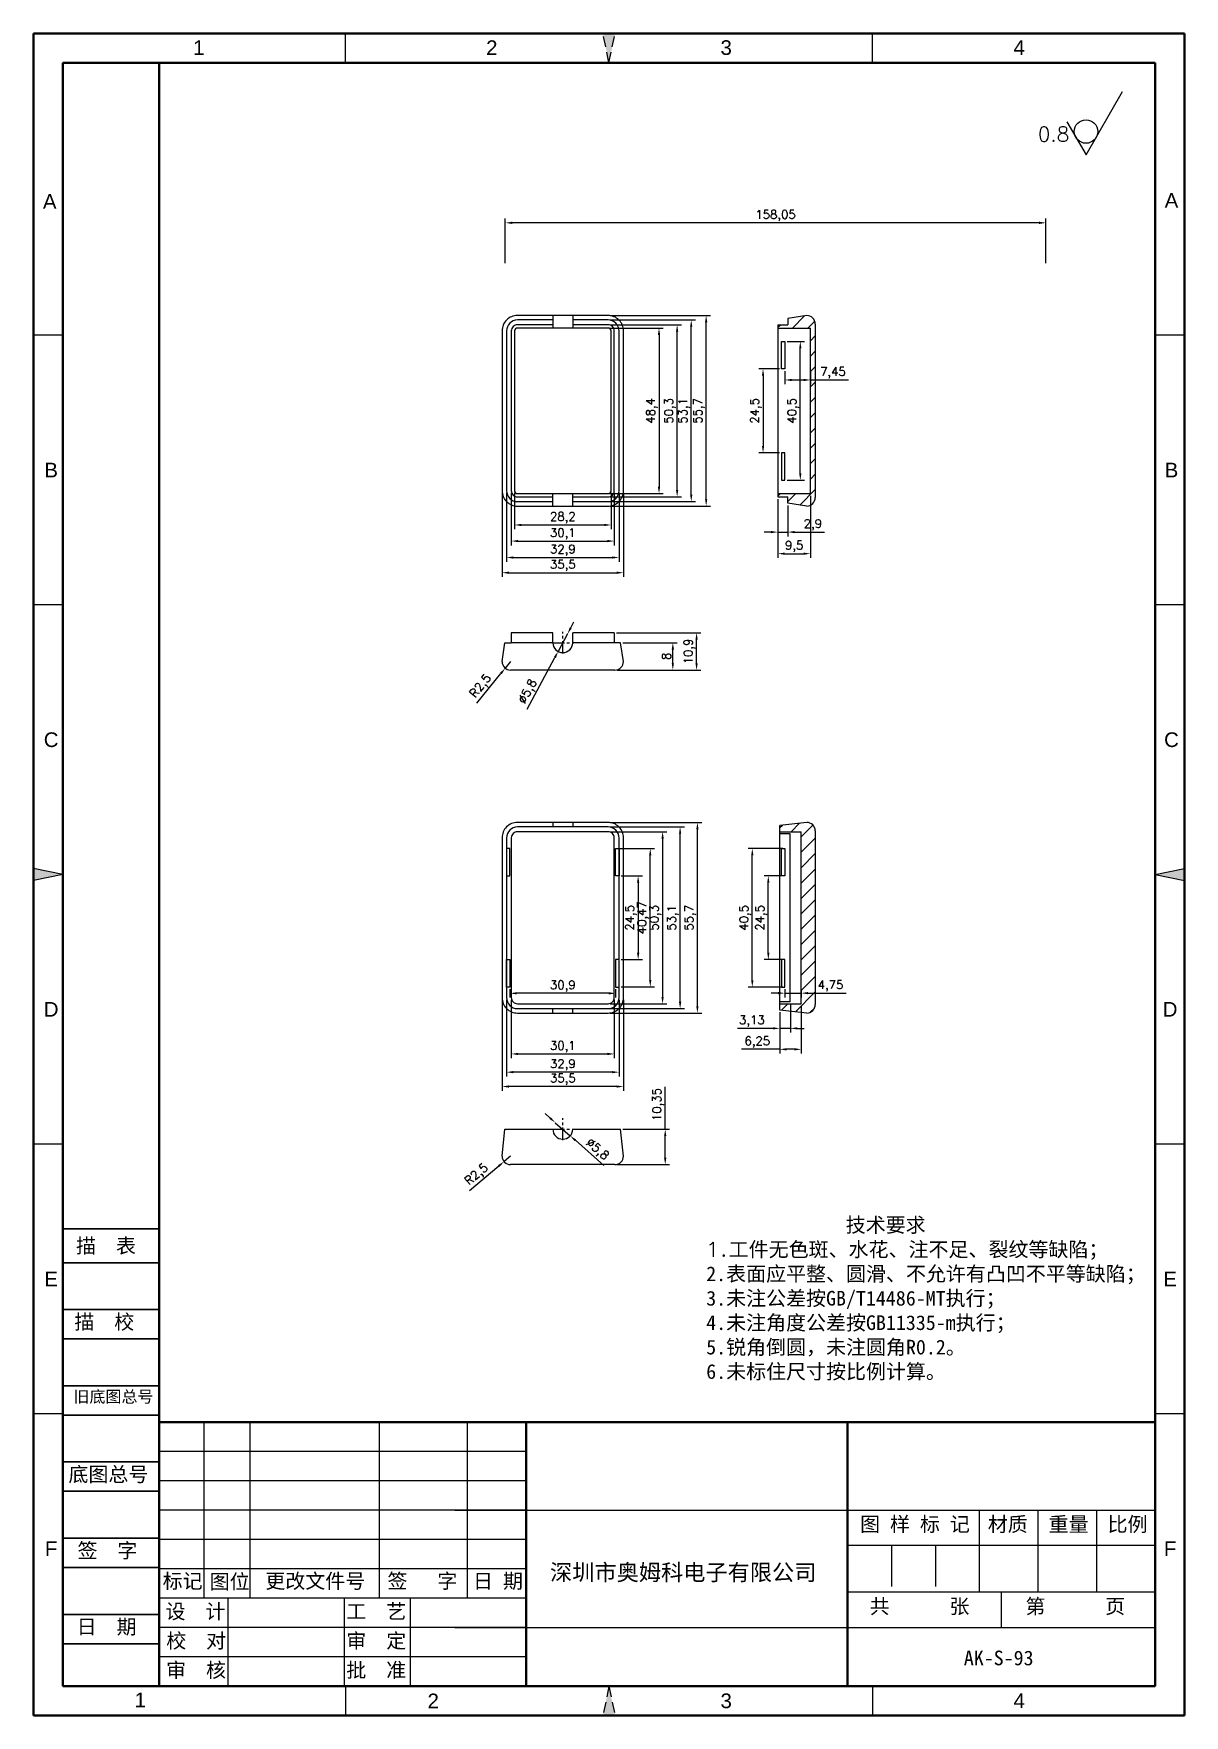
# Model space of a CAD drawing. Header units: millimetres. Extents: x 68506 to 68842, y -471 to 20.
import ezdxf
from ezdxf.enums import TextEntityAlignment as Align

# ---------------------------------------------------------------- set-up
doc = ezdxf.new("R2010")
doc.units = ezdxf.units.MM
for name, pattern in [('ACAD_ISO10W100', [18, 12, -3, 0, -3]), ('CENTER', [50.8, 31.75, -6.35, 6.35, -6.35]), ('HIDDEN2', [4.7625, 3.175, -1.5875])]:
    doc.linetypes.add(name, pattern=pattern)
for name, color, linetype, lineweight in [('dim', 82, 'Continuous', 9), ('图层1', 7, 'ACAD_ISO10W100', 15), ('图层2', 7, 'Continuous', 30), ('图层3', 7, 'Continuous', 15), ('图层4', 7, 'Continuous', 40), ('图层5', 7, 'HIDDEN2', 15), ('细实线', 3, 'Continuous', 18)]:
    doc.layers.add(name, color=color, linetype=linetype, lineweight=lineweight)
doc.layers.add('尺寸线', color=7, linetype='Continuous')
doc.styles.get("Standard").update_dxf_attribs({"font": 'txt', "bigfont": 'gbcbig.shx'})
doc.styles.add('样式 3', font='arial.ttf', dxfattribs={"height": 3.8})
doc.dimstyles.new('ISO-25', dxfattribs={"dimtxt": 2.5, "dimasz": 2.5, "dimexe": 1.25, "dimexo": 0.625, "dimtad": 1, "dimtxsty": 'Standard', "dimcen": 2.5, "dimadec": 0, "dimazin": 0, "dimtfac": 1, "dimtmove": 0, "dimatfit": 3, "dimfxl": 0, "dimarcsym": 0})

msp = doc.modelspace()

# ---------------------------------------------------------------- texts
at = {"layer": '图层1', "color": 0, "style": '样式 3'}
for s, p in [('B', (68510.721, -107.294)), ('B', (68838.296, -107.294)), ('C', (68510.721, -186.102)), ('C', (68838.296, -186.102)), ('D', (68510.721, -264.909)), ('D', (68837.894, -264.909)), ('E', (68510.721, -343.717)), ('E', (68837.894, -343.717)), ('F', (68510.721, -422.524)), ('F', (68837.894, -422.524))]:
    msp.add_text(s, height=4.283, dxfattribs=at).set_placement(p, align=Align.MIDDLE)
at = {"layer": '图层1', "color": 0, "attachment_point": 1}
for s, insert, char_height, width in [('{\\fSimSun|b0|i0|c134|p2;图 样 标 记}', (68747.24, -413.247), 4.28302, 53.13738), ('{\\fSimSun|b0|i0|c134|p2;材质 }', (68784.595, -413.265), 4.28302, 35.72091), ('{\\fSimSun|b0|i0|c134|p2;深圳市奥姆科电子有限公司}', (68656.593, -427.085), 4.75891, 89.92113), ('{\\fSimSun|b0|i0|c134|p2;标记}', (68543.33, -429.856), 4.28302, 11.99246), ('{\\fSimSun|b0|i0|c134|p2;图位}', (68557.084, -430.029), 4.28302, 11.99246), ('{\\fSimSun|b0|i0|c134|p2;更改文件号}', (68573.346, -429.856), 4.28302, 35.72091), ('{\\fSimSun|b0|i0|c134|p2;审  核}', (68544.338, -455.878), 4.28302, 34.73239), ('{\\fSimSun|b0|i0|c134|p2;批  准}', (68597.03, -455.878), 4.28302, 35.72091)]:
    msp.add_mtext(s, dxfattribs=dict(at, insert=insert, char_height=char_height, width=width))
at = {"layer": '图层2', "color": 0, "attachment_point": 1}
for s, insert, char_height, width in [('{\\fSimSun|b0|i0|c134|p2;描\\fSimSun|b0|i0|c0|p2;  \\fSimSun|b0|i0|c134|p2;表}', (68517.99, -331.86), 4.28297, 47.9936), ('{\\fSimSun|b0|i0|c134|p2;描\\fSimSun|b0|i0|c0|p2;  \\fSimSun|b0|i0|c134|p2;校}', (68517.502, -354.131), 4.28297, 47.9936), ('{\\fSimSun|b0|i0|c134|p2;旧底图总号}', (68517.261, -376.403), 3.42642, 47.9936), ('{\\fSimSun|b0|i0|c134|p2;底图总号}', (68515.776, -398.674), 4.28297, 47.9936), ('{\\fSimSun|b0|i0|c134|p2;重量 }', (68802.379, -413.265), 4.28302, 35.72091), ('{\\fSimSun|b0|i0|c134|p2;比例 }', (68819.61, -413.265), 4.28302, 35.72091), ('{\\fSimSun|b0|i0|c134|p2;签\\fSimSun|b0|i0|c0|p2;  \\fSimSun|b0|i0|c134|p2;字}', (68518.429, -420.946), 4.28297, 47.9936), ('{\\fSimSun|b0|i0|c134|p2;签   字}', (68609.061, -429.856), 4.28302, 35.72091), ('{\\fSimSun|b0|i0|c134|p2;日 期}', (68634.08, -429.856), 4.28302, 35.72091), ('{\\fSimSun|b0|i0|c134|p2;共      张}', (68750.062, -437.232), 4.28302, 47.38766), ('{\\fSimSun|b0|i0|c134|p2;第      页}', (68795.604, -437.232), 4.28302, 43.98508), ('{\\fSimSun|b0|i0|c134|p2;设  计}', (68544.172, -438.745), 4.28302, 33.20026), ('{\\fSimSun|b0|i0|c134|p2;工  艺}', (68597.03, -438.745), 4.28302, 35.72091), ('{\\fSimSun|b0|i0|c134|p2;日\\fSimSun|b0|i0|c0|p2;  \\fSimSun|b0|i0|c134|p2;期}', (68518.185, -443.217), 4.28297, 47.9936), ('{\\fSimSun|b0|i0|c134|p2;校  对}', (68544.378, -447.312), 4.28302, 31.05498), ('{\\fSimSun|b0|i0|c134|p2;审  定}', (68597.03, -447.312), 4.28302, 35.72091), ('{\\fSimSun|b0|i0|c134|p2;AK-S-93}', (68777.579, -452.346), 4.28302, 43.98508)]:
    msp.add_mtext(s, dxfattribs=dict(at, insert=insert, char_height=char_height, width=width))
at = {"layer": '图层3', "color": 0, "insert": (68702.256, -325.789), "char_height": 4.28302, "width": 202.86245, "attachment_point": 1}
msp.add_mtext('{\\fSimSun|b0|i0|c134|p54;              技术要求\\P}1{\\fSimSun|b0|i0|c134|p54;.工件无色斑、水花、注不足、裂纹等缺陷；\\P2.表面应平整、圆滑、不允许有凸凹不平等缺陷；\\P3.未注公差按GB/T14486-MT执行；\\P4.未注角度公差按GB11335-m执行；\\P5.锐角倒圆，未注圆角R0.2。}\\P{\\fSimSun|b0|i0|c134|p2;6.未标住尺寸按比例计算。}', dxfattribs=at)
at = {"layer": '图层5', "color": 0, "style": '样式 3'}
for s, p in [('1', (68553.908, 16.179)), ('2', (68639.569, 16.179)), ('3', (68708.097, 16.179)), ('4', (68793.758, 16.179)), ('A', (68510.305, -28.799)), ('A', (68838.296, -28.486)), ('1', (68536.776, -466.758)), ('2', (68622.437, -467.014)), ('3', (68708.097, -467.014)), ('4', (68793.758, -467.014))]:
    msp.add_text(s, height=4.283, dxfattribs=at).set_placement(p, align=Align.MIDDLE)
at = {"layer": '细实线', "color": 0, "insert": (68799.221, -6.988), "char_height": 4.283, "width": 15.99044, "attachment_point": 1}
msp.add_mtext('0.8', dxfattribs=at)

# ---------------------------------------------------------------- blocks, each defined once
blk = doc.blocks.new('*D5637')
at = {"layer": 'Defpoints', "color": 0}
for p in [(68677.22, -299.96), (68690.27, -299.96), (68675.57, -310.31)]:
    blk.add_point(p, dxfattribs=at)
at = {"layer": 'dim', "color": 0, "lineweight": -2}
for p, q in [((68690.27, -299.96), (68690.27, -287.54)), ((68677.84, -299.96), (68691.52, -299.96)), ((68690.27, -308.31), (68690.27, -301.96)), ((68676.19, -310.31), (68691.52, -310.31))]:
    blk.add_line(p, q, dxfattribs=at)
at = {"layer": 'dim', "color": 0}
for points in [[(68689.94, -301.96), (68690.6, -301.96), (68690.27, -299.96)], [(68689.94, -308.31), (68690.6, -308.31), (68690.27, -310.31)]]:
    blk.add_solid(points, dxfattribs=at)
at = {"layer": 'dim', "color": 0, "insert": (68688.19, -292.75), "char_height": 2.5, "attachment_point": 5, "rotation": 90}
blk.add_mtext('10,35', dxfattribs=at)
blk = doc.blocks.new('*D5638')
at = {"layer": 'Defpoints', "color": 0}
for p in [(68643.15, -309.41), (68645.07, -307.81)]:
    blk.add_point(p, dxfattribs=at)
at = {"layer": 'dim', "color": 0, "lineweight": -2}
for p, q in [((68645.07, -307.81), (68643.15, -309.41)), ((68633.05, -317.86), (68641.62, -310.69))]:
    blk.add_line(p, q, dxfattribs=at)
at = {"layer": 'dim', "color": 0}
blk.add_solid([(68641.4, -310.44), (68641.83, -310.95), (68643.15, -309.41)], dxfattribs=at)
at = {"layer": 'dim', "color": 0, "insert": (68635.23, -313.32), "char_height": 2.5, "attachment_point": 5, "rotation": 39.8965}
blk.add_mtext('R2,5', dxfattribs=at)
blk = doc.blocks.new('*D5639')
at = {"layer": 'Defpoints', "color": 0}
for p in [(68658.14, -298.04), (68662.49, -301.87)]:
    blk.add_point(p, dxfattribs=at)
at = {"layer": 'dim', "color": 0, "lineweight": -2}
for p, q in [((68656.64, -296.72), (68655.14, -295.39)), ((68658.14, -298.04), (68662.49, -301.87)), ((68672.37, -310.58), (68663.99, -303.2))]:
    blk.add_line(p, q, dxfattribs=at)
at = {"layer": 'dim', "color": 0}
for points in [[(68656.86, -296.47), (68656.42, -296.97), (68658.14, -298.04)], [(68664.22, -302.95), (68663.77, -303.45), (68662.49, -301.87)]]:
    blk.add_solid(points, dxfattribs=at)
at = {"layer": 'dim', "color": 0, "insert": (68670.31, -305.99), "char_height": 2.5, "attachment_point": 5, "rotation": 318.6044}
blk.add_mtext('∅5,8', dxfattribs=at)
blk = doc.blocks.new('*D5640')
at = {"layer": 'Defpoints', "color": 0}
for p in [(68723.78, -265.14), (68730.03, -263.29), (68723.78, -276.6)]:
    blk.add_point(p, dxfattribs=at)
at = {"layer": 'dim', "color": 0, "lineweight": -2}
for p, q in [((68730.03, -263.92), (68730.03, -277.85)), ((68723.78, -265.77), (68723.78, -277.85)), ((68723.78, -276.6), (68712.61, -276.6)), ((68728.03, -276.6), (68725.78, -276.6))]:
    blk.add_line(p, q, dxfattribs=at)
at = {"layer": 'dim', "color": 0}
for points in [[(68725.78, -276.27), (68725.78, -276.94), (68723.78, -276.6)], [(68728.03, -276.27), (68728.03, -276.94), (68730.03, -276.6)]]:
    blk.add_solid(points, dxfattribs=at)
at = {"layer": 'dim', "color": 0, "insert": (68717.2, -274.52), "char_height": 2.5, "attachment_point": 5}
blk.add_mtext('6,25', dxfattribs=at)
blk = doc.blocks.new('*D5641')
at = {"layer": 'Defpoints', "color": 0}
for p in [(68723.78, -265.14), (68726.91, -262.69), (68723.78, -270.48)]:
    blk.add_point(p, dxfattribs=at)
at = {"layer": 'dim', "color": 0, "lineweight": -2}
for p, q in [((68726.91, -263.32), (68726.91, -271.73)), ((68723.78, -265.77), (68723.78, -271.73)), ((68721.78, -270.48), (68711.45, -270.48)), ((68726.91, -270.48), (68723.78, -270.48)), ((68728.91, -270.48), (68730.91, -270.48))]:
    blk.add_line(p, q, dxfattribs=at)
at = {"layer": 'dim', "color": 0}
for points in [[(68721.78, -270.14), (68721.78, -270.81), (68723.78, -270.48)], [(68728.91, -270.14), (68728.91, -270.81), (68726.91, -270.48)]]:
    blk.add_solid(points, dxfattribs=at)
at = {"layer": 'dim', "color": 0, "insert": (68715.61, -268.39), "char_height": 2.5, "attachment_point": 5}
blk.add_mtext('3,13', dxfattribs=at)
blk = doc.blocks.new('*D5642')
at = {"layer": 'Defpoints', "color": 0}
for p in [(68725.28, -258.39), (68730.03, -258.39), (68730.03, -260.18)]:
    blk.add_point(p, dxfattribs=at)
at = {"layer": 'dim', "color": 0, "lineweight": -2}
for p, q in [((68723.28, -260.18), (68721.28, -260.18)), ((68725.28, -259.02), (68725.28, -261.43)), ((68725.28, -260.18), (68730.03, -260.18)), ((68730.03, -259.02), (68730.03, -261.43)), ((68732.03, -260.18), (68743.2, -260.18))]:
    blk.add_line(p, q, dxfattribs=at)
at = {"layer": 'dim', "color": 0}
for points in [[(68723.28, -259.85), (68723.28, -260.51), (68725.28, -260.18)], [(68732.03, -259.85), (68732.03, -260.51), (68730.03, -260.18)]]:
    blk.add_solid(points, dxfattribs=at)
at = {"layer": 'dim', "color": 0, "insert": (68738.61, -258.1), "char_height": 2.5, "attachment_point": 5}
blk.add_mtext('4,75', dxfattribs=at)
blk = doc.blocks.new('*D5643')
at = {"layer": 'Defpoints', "color": 0}
for p in [(68720.42, -225.89), (68725.28, -225.89), (68725.28, -250.39)]:
    blk.add_point(p, dxfattribs=at)
at = {"layer": 'dim', "color": 0, "lineweight": -2}
for p, q in [((68724.66, -225.89), (68719.17, -225.89)), ((68720.42, -248.39), (68720.42, -227.89)), ((68724.66, -250.39), (68719.17, -250.39))]:
    blk.add_line(p, q, dxfattribs=at)
at = {"layer": 'dim', "color": 0}
for points in [[(68720.08, -227.89), (68720.75, -227.89), (68720.42, -225.89)], [(68720.08, -248.39), (68720.75, -248.39), (68720.42, -250.39)]]:
    blk.add_solid(points, dxfattribs=at)
at = {"layer": 'dim', "color": 0, "insert": (68718.33, -238.14), "char_height": 2.5, "attachment_point": 5, "rotation": 90}
blk.add_mtext('24,5', dxfattribs=at)
blk = doc.blocks.new('*D5644')
at = {"layer": 'Defpoints', "color": 0}
for p in [(68715.73, -217.89), (68725.28, -217.89), (68725.28, -258.39)]:
    blk.add_point(p, dxfattribs=at)
at = {"layer": 'dim', "color": 0, "lineweight": -2}
for p, q in [((68724.66, -217.89), (68714.48, -217.89)), ((68715.73, -256.39), (68715.73, -219.89)), ((68724.66, -258.39), (68714.48, -258.39))]:
    blk.add_line(p, q, dxfattribs=at)
at = {"layer": 'dim', "color": 0}
for points in [[(68715.4, -219.89), (68716.07, -219.89), (68715.73, -217.89)], [(68715.4, -256.39), (68716.07, -256.39), (68715.73, -258.39)]]:
    blk.add_solid(points, dxfattribs=at)
at = {"layer": 'dim', "color": 0, "insert": (68713.65, -238.14), "char_height": 2.5, "attachment_point": 5, "rotation": 90}
blk.add_mtext('40,5', dxfattribs=at)
blk = doc.blocks.new('*D5645')
at = {"layer": 'Defpoints', "color": 0}
for p in [(68673.57, -210.29), (68699.68, -210.29), (68673.57, -265.99)]:
    blk.add_point(p, dxfattribs=at)
at = {"layer": 'dim', "color": 0, "lineweight": -2}
for p, q in [((68674.19, -210.29), (68700.93, -210.29)), ((68699.68, -263.99), (68699.68, -212.29)), ((68674.19, -265.99), (68700.93, -265.99))]:
    blk.add_line(p, q, dxfattribs=at)
at = {"layer": 'dim', "color": 0}
for points in [[(68699.35, -212.29), (68700.02, -212.29), (68699.68, -210.29)], [(68699.35, -263.99), (68700.02, -263.99), (68699.68, -265.99)]]:
    blk.add_solid(points, dxfattribs=at)
at = {"layer": 'dim', "color": 0, "insert": (68697.6, -238.14), "char_height": 2.5, "attachment_point": 5, "rotation": 90}
blk.add_mtext('55,7', dxfattribs=at)
blk = doc.blocks.new('*D5646')
at = {"layer": 'Defpoints', "color": 0}
for p in [(68673.57, -211.59), (68694.62, -211.59), (68673.57, -264.69)]:
    blk.add_point(p, dxfattribs=at)
at = {"layer": 'dim', "color": 0, "lineweight": -2}
for p, q in [((68674.19, -211.59), (68695.87, -211.59)), ((68694.62, -262.69), (68694.62, -213.59)), ((68674.19, -264.69), (68695.87, -264.69))]:
    blk.add_line(p, q, dxfattribs=at)
at = {"layer": 'dim', "color": 0}
for points in [[(68694.29, -213.59), (68694.96, -213.59), (68694.62, -211.59)], [(68694.29, -262.69), (68694.96, -262.69), (68694.62, -264.69)]]:
    blk.add_solid(points, dxfattribs=at)
at = {"layer": 'dim', "color": 0, "insert": (68692.54, -238.14), "char_height": 2.5, "attachment_point": 5, "rotation": 90}
blk.add_mtext('53,1', dxfattribs=at)
blk = doc.blocks.new('*D5647')
at = {"layer": 'Defpoints', "color": 0}
for p in [(68673.57, -212.99), (68673.57, -263.29), (68689.5, -263.29)]:
    blk.add_point(p, dxfattribs=at)
at = {"layer": 'dim', "color": 0, "lineweight": -2}
for p, q in [((68674.19, -212.99), (68690.75, -212.99)), ((68689.5, -214.99), (68689.5, -261.29)), ((68674.19, -263.29), (68690.75, -263.29))]:
    blk.add_line(p, q, dxfattribs=at)
at = {"layer": 'dim', "color": 0}
for points in [[(68689.17, -214.99), (68689.84, -214.99), (68689.5, -212.99)], [(68689.17, -261.29), (68689.84, -261.29), (68689.5, -263.29)]]:
    blk.add_solid(points, dxfattribs=at)
at = {"layer": 'dim', "color": 0, "insert": (68687.42, -238.14), "char_height": 2.5, "attachment_point": 5, "rotation": 90}
blk.add_mtext('50,3', dxfattribs=at)
blk = doc.blocks.new('*D5648')
at = {"layer": 'Defpoints', "color": 0}
for p in [(68676.27, -217.89), (68685.9, -217.89), (68676.77, -258.36)]:
    blk.add_point(p, dxfattribs=at)
at = {"layer": 'dim', "color": 0, "lineweight": -2}
for p, q in [((68676.89, -217.89), (68687.15, -217.89)), ((68685.9, -256.36), (68685.9, -219.89)), ((68677.39, -258.36), (68687.15, -258.36))]:
    blk.add_line(p, q, dxfattribs=at)
at = {"layer": 'dim', "color": 0}
for points in [[(68685.57, -219.89), (68686.23, -219.89), (68685.9, -217.89)], [(68685.57, -256.36), (68686.23, -256.36), (68685.9, -258.36)]]:
    blk.add_solid(points, dxfattribs=at)
at = {"layer": 'dim', "color": 0, "insert": (68683.82, -238.13), "char_height": 2.5, "attachment_point": 5, "rotation": 90}
blk.add_mtext('40,47', dxfattribs=at)
blk = doc.blocks.new('*D5649')
at = {"layer": 'Defpoints', "color": 0}
for p in [(68676.77, -225.89), (68676.77, -250.39), (68682.36, -250.39)]:
    blk.add_point(p, dxfattribs=at)
at = {"layer": 'dim', "color": 0, "lineweight": -2}
for p, q in [((68677.39, -225.89), (68683.61, -225.89)), ((68682.36, -227.89), (68682.36, -248.39)), ((68677.39, -250.39), (68683.61, -250.39))]:
    blk.add_line(p, q, dxfattribs=at)
at = {"layer": 'dim', "color": 0}
for points in [[(68682.02, -227.89), (68682.69, -227.89), (68682.36, -225.89)], [(68682.02, -248.39), (68682.69, -248.39), (68682.36, -250.39)]]:
    blk.add_solid(points, dxfattribs=at)
at = {"layer": 'dim', "color": 0, "insert": (68680.27, -238.14), "char_height": 2.5, "attachment_point": 5, "rotation": 90}
blk.add_mtext('24,5', dxfattribs=at)
blk = doc.blocks.new('*D5650')
at = {"layer": 'Defpoints', "color": 0}
for p in [(68642.57, -261.49), (68678.07, -261.49), (68642.57, -287.48)]:
    blk.add_point(p, dxfattribs=at)
at = {"layer": 'dim', "color": 0, "lineweight": -2}
for p, q in [((68642.57, -262.12), (68642.57, -288.73)), ((68678.07, -262.12), (68678.07, -288.73)), ((68676.07, -287.48), (68644.57, -287.48))]:
    blk.add_line(p, q, dxfattribs=at)
at = {"layer": 'dim', "color": 0}
for points in [[(68644.57, -287.15), (68644.57, -287.81), (68642.57, -287.48)], [(68676.07, -287.15), (68676.07, -287.81), (68678.07, -287.48)]]:
    blk.add_solid(points, dxfattribs=at)
at = {"layer": 'dim', "color": 0, "insert": (68660.32, -285.4), "char_height": 2.5, "attachment_point": 5}
blk.add_mtext('35,5', dxfattribs=at)
blk = doc.blocks.new('*D5651')
at = {"layer": 'Defpoints', "color": 0}
for p in [(68643.87, -261.49), (68676.77, -261.49), (68643.87, -283.28)]:
    blk.add_point(p, dxfattribs=at)
at = {"layer": 'dim', "color": 0, "lineweight": -2}
for p, q in [((68643.87, -262.12), (68643.87, -284.53)), ((68676.77, -262.12), (68676.77, -284.53)), ((68674.77, -283.28), (68645.87, -283.28))]:
    blk.add_line(p, q, dxfattribs=at)
at = {"layer": 'dim', "color": 0}
for points in [[(68645.87, -282.94), (68645.87, -283.61), (68643.87, -283.28)], [(68674.77, -282.94), (68674.77, -283.61), (68676.77, -283.28)]]:
    blk.add_solid(points, dxfattribs=at)
at = {"layer": 'dim', "color": 0, "insert": (68660.32, -281.19), "char_height": 2.5, "attachment_point": 5}
blk.add_mtext('32,9', dxfattribs=at)
blk = doc.blocks.new('*D5652')
at = {"layer": 'Defpoints', "color": 0}
for p in [(68645.27, -261.49), (68675.37, -261.49), (68675.37, -277.95)]:
    blk.add_point(p, dxfattribs=at)
at = {"layer": 'dim', "color": 0, "lineweight": -2}
for p, q in [((68645.27, -262.12), (68645.27, -279.2)), ((68675.37, -262.12), (68675.37, -279.2)), ((68647.27, -277.95), (68673.37, -277.95))]:
    blk.add_line(p, q, dxfattribs=at)
at = {"layer": 'dim', "color": 0}
for points in [[(68647.27, -277.62), (68647.27, -278.29), (68645.27, -277.95)], [(68673.37, -277.62), (68673.37, -278.29), (68675.37, -277.95)]]:
    blk.add_solid(points, dxfattribs=at)
at = {"layer": 'dim', "color": 0, "insert": (68660.32, -275.87), "char_height": 2.5, "attachment_point": 5}
blk.add_mtext('30,1', dxfattribs=at)
blk = doc.blocks.new('*D5653')
at = {"layer": 'Defpoints', "color": 0}
for p in [(68644.87, -258.39), (68644.87, -260.23), (68675.77, -258.39)]:
    blk.add_point(p, dxfattribs=at)
at = {"layer": 'dim', "color": 0, "lineweight": -2}
for p, q in [((68644.87, -259.02), (68644.87, -261.48)), ((68673.77, -260.23), (68646.87, -260.23)), ((68675.77, -259.02), (68675.77, -261.48))]:
    blk.add_line(p, q, dxfattribs=at)
at = {"layer": 'dim', "color": 0}
for points in [[(68646.87, -259.9), (68646.87, -260.57), (68644.87, -260.23)], [(68673.77, -259.9), (68673.77, -260.57), (68675.77, -260.23)]]:
    blk.add_solid(points, dxfattribs=at)
at = {"layer": 'dim', "color": 0, "insert": (68660.32, -258.15), "char_height": 2.5, "attachment_point": 5}
blk.add_mtext('30,9', dxfattribs=at)
blk = doc.blocks.new('*D5654')
at = {"layer": 'Defpoints', "color": 0}
for p in [(68677.22, -157.76), (68692.5, -157.76), (68675.57, -165.76)]:
    blk.add_point(p, dxfattribs=at)
at = {"layer": 'dim', "color": 0, "lineweight": -2}
for p, q in [((68677.84, -157.76), (68693.75, -157.76)), ((68692.5, -163.76), (68692.5, -159.76)), ((68676.19, -165.76), (68693.75, -165.76))]:
    blk.add_line(p, q, dxfattribs=at)
at = {"layer": 'dim', "color": 0}
for points in [[(68692.17, -159.76), (68692.83, -159.76), (68692.5, -157.76)], [(68692.17, -163.76), (68692.83, -163.76), (68692.5, -165.76)]]:
    blk.add_solid(points, dxfattribs=at)
at = {"layer": 'dim', "color": 0, "insert": (68690.62, -161.76), "char_height": 2.5, "attachment_point": 5, "rotation": 90}
blk.add_mtext('8', dxfattribs=at)
blk = doc.blocks.new('*D5655')
at = {"layer": 'Defpoints', "color": 0}
for p in [(68675.37, -154.86), (68699.44, -154.86), (68675.57, -165.76)]:
    blk.add_point(p, dxfattribs=at)
at = {"layer": 'dim', "color": 0, "lineweight": -2}
for p, q in [((68675.99, -154.86), (68700.69, -154.86)), ((68699.44, -163.76), (68699.44, -156.86)), ((68676.19, -165.76), (68700.69, -165.76))]:
    blk.add_line(p, q, dxfattribs=at)
at = {"layer": 'dim', "color": 0}
for points in [[(68699.11, -156.86), (68699.78, -156.86), (68699.44, -154.86)], [(68699.11, -163.76), (68699.78, -163.76), (68699.44, -165.76)]]:
    blk.add_solid(points, dxfattribs=at)
at = {"layer": 'dim', "color": 0, "insert": (68697.36, -160.31), "char_height": 2.5, "attachment_point": 5, "rotation": 90}
blk.add_mtext('10,9', dxfattribs=at)
blk = doc.blocks.new('*D5656')
at = {"layer": 'Defpoints', "color": 0}
for p in [(68661.69, -155.21), (68658.95, -160.32)]:
    blk.add_point(p, dxfattribs=at)
at = {"layer": 'dim', "color": 0, "lineweight": -2}
for p, q in [((68662.63, -153.44), (68663.58, -151.68)), ((68661.69, -155.21), (68658.95, -160.32)), ((68649.93, -177.15), (68658, -162.08))]:
    blk.add_line(p, q, dxfattribs=at)
at = {"layer": 'dim', "color": 0}
for points in [[(68662.34, -153.29), (68662.93, -153.6), (68661.69, -155.21)], [(68657.71, -161.92), (68658.3, -162.24), (68658.95, -160.32)]]:
    blk.add_solid(points, dxfattribs=at)
at = {"layer": 'dim', "color": 0, "insert": (68650.26, -172.12), "char_height": 2.5, "attachment_point": 5, "rotation": 61.809}
blk.add_mtext('∅5,8', dxfattribs=at)
blk = doc.blocks.new('*D5657')
at = {"layer": 'Defpoints', "color": 0}
for p in [(68643.49, -165.2), (68645.07, -163.26)]:
    blk.add_point(p, dxfattribs=at)
at = {"layer": 'dim', "color": 0, "lineweight": -2}
for p, q in [((68635.18, -175.42), (68642.23, -166.75)), ((68645.07, -163.26), (68643.49, -165.2))]:
    blk.add_line(p, q, dxfattribs=at)
at = {"layer": 'dim', "color": 0}
blk.add_solid([(68641.97, -166.54), (68642.49, -166.96), (68643.49, -165.2)], dxfattribs=at)
at = {"layer": 'dim', "color": 0, "insert": (68636.46, -170.55), "char_height": 2.5, "attachment_point": 5, "rotation": 50.8639}
blk.add_mtext('R2,5', dxfattribs=at)
blk = doc.blocks.new('*D5658')
at = {"layer": 'Defpoints', "color": 0}
for p in [(68673.57, -62.13), (68702.24, -62.13), (68673.57, -117.83)]:
    blk.add_point(p, dxfattribs=at)
at = {"layer": 'dim', "color": 0, "lineweight": -2}
for p, q in [((68674.19, -62.13), (68703.49, -62.13)), ((68702.24, -115.83), (68702.24, -64.13)), ((68674.19, -117.83), (68703.49, -117.83))]:
    blk.add_line(p, q, dxfattribs=at)
at = {"layer": 'dim', "color": 0}
for points in [[(68701.91, -64.13), (68702.58, -64.13), (68702.24, -62.13)], [(68701.91, -115.83), (68702.58, -115.83), (68702.24, -117.83)]]:
    blk.add_solid(points, dxfattribs=at)
at = {"layer": 'dim', "color": 0, "insert": (68700.16, -89.98), "char_height": 2.5, "attachment_point": 5, "rotation": 90}
blk.add_mtext('55,7', dxfattribs=at)
blk = doc.blocks.new('*D5659')
at = {"layer": 'Defpoints', "color": 0}
for p in [(68673.57, -63.43), (68697.88, -63.43), (68673.57, -116.53)]:
    blk.add_point(p, dxfattribs=at)
at = {"layer": 'dim', "color": 0, "lineweight": -2}
for p, q in [((68674.19, -63.43), (68699.13, -63.43)), ((68697.88, -114.53), (68697.88, -65.43)), ((68674.19, -116.53), (68699.13, -116.53))]:
    blk.add_line(p, q, dxfattribs=at)
at = {"layer": 'dim', "color": 0}
for points in [[(68697.55, -65.43), (68698.21, -65.43), (68697.88, -63.43)], [(68697.55, -114.53), (68698.21, -114.53), (68697.88, -116.53)]]:
    blk.add_solid(points, dxfattribs=at)
at = {"layer": 'dim', "color": 0, "insert": (68695.8, -89.98), "char_height": 2.5, "attachment_point": 5, "rotation": 90}
blk.add_mtext('53,1', dxfattribs=at)
blk = doc.blocks.new('*D5660')
at = {"layer": 'Defpoints', "color": 0}
for p in [(68673.57, -64.83), (68693.76, -64.83), (68673.57, -115.13)]:
    blk.add_point(p, dxfattribs=at)
at = {"layer": 'dim', "color": 0, "lineweight": -2}
for p, q in [((68674.19, -64.83), (68695.01, -64.83)), ((68693.76, -113.13), (68693.76, -66.83)), ((68674.19, -115.13), (68695.01, -115.13))]:
    blk.add_line(p, q, dxfattribs=at)
at = {"layer": 'dim', "color": 0}
for points in [[(68693.42, -66.83), (68694.09, -66.83), (68693.76, -64.83)], [(68693.42, -113.13), (68694.09, -113.13), (68693.76, -115.13)]]:
    blk.add_solid(points, dxfattribs=at)
at = {"layer": 'dim', "color": 0, "insert": (68691.67, -89.98), "char_height": 2.5, "attachment_point": 5, "rotation": 90}
blk.add_mtext('50,3', dxfattribs=at)
blk = doc.blocks.new('*D5661')
at = {"layer": 'Defpoints', "color": 0}
for p in [(68673.57, -65.78), (68673.57, -114.18), (68688.46, -114.18)]:
    blk.add_point(p, dxfattribs=at)
at = {"layer": 'dim', "color": 0, "lineweight": -2}
for p, q in [((68674.19, -65.78), (68689.71, -65.78)), ((68688.46, -67.78), (68688.46, -112.18)), ((68674.19, -114.18), (68689.71, -114.18))]:
    blk.add_line(p, q, dxfattribs=at)
at = {"layer": 'dim', "color": 0}
for points in [[(68688.12, -67.78), (68688.79, -67.78), (68688.46, -65.78)], [(68688.12, -112.18), (68688.79, -112.18), (68688.46, -114.18)]]:
    blk.add_solid(points, dxfattribs=at)
at = {"layer": 'dim', "color": 0, "insert": (68686.37, -89.98), "char_height": 2.5, "attachment_point": 5, "rotation": 90}
blk.add_mtext('48,4', dxfattribs=at)
blk = doc.blocks.new('*D5662')
at = {"layer": 'Defpoints', "color": 0}
for p in [(68642.57, -113.33), (68678.07, -113.33), (68678.07, -137.3)]:
    blk.add_point(p, dxfattribs=at)
at = {"layer": 'dim', "color": 0, "lineweight": -2}
for p, q in [((68642.57, -113.96), (68642.57, -138.55)), ((68678.07, -113.96), (68678.07, -138.55)), ((68644.57, -137.3), (68676.07, -137.3))]:
    blk.add_line(p, q, dxfattribs=at)
at = {"layer": 'dim', "color": 0}
for points in [[(68644.57, -136.97), (68644.57, -137.64), (68642.57, -137.3)], [(68676.07, -136.97), (68676.07, -137.64), (68678.07, -137.3)]]:
    blk.add_solid(points, dxfattribs=at)
at = {"layer": 'dim', "color": 0, "insert": (68660.32, -135.22), "char_height": 2.5, "attachment_point": 5}
blk.add_mtext('35,5', dxfattribs=at)
blk = doc.blocks.new('*D5663')
at = {"layer": 'Defpoints', "color": 0}
for p in [(68643.87, -113.33), (68676.77, -113.33), (68676.77, -132.86)]:
    blk.add_point(p, dxfattribs=at)
at = {"layer": 'dim', "color": 0, "lineweight": -2}
for p, q in [((68643.87, -113.96), (68643.87, -134.11)), ((68676.77, -113.96), (68676.77, -134.11)), ((68645.87, -132.86), (68674.77, -132.86))]:
    blk.add_line(p, q, dxfattribs=at)
at = {"layer": 'dim', "color": 0}
for points in [[(68645.87, -132.53), (68645.87, -133.19), (68643.87, -132.86)], [(68674.77, -132.53), (68674.77, -133.19), (68676.77, -132.86)]]:
    blk.add_solid(points, dxfattribs=at)
at = {"layer": 'dim', "color": 0, "insert": (68660.32, -130.78), "char_height": 2.5, "attachment_point": 5}
blk.add_mtext('32,9', dxfattribs=at)
blk = doc.blocks.new('*D5664')
at = {"layer": 'Defpoints', "color": 0}
for p in [(68645.27, -113.33), (68675.37, -113.33), (68675.37, -128.05)]:
    blk.add_point(p, dxfattribs=at)
at = {"layer": 'dim', "color": 0, "lineweight": -2}
for p, q in [((68645.27, -113.96), (68645.27, -129.3)), ((68675.37, -113.96), (68675.37, -129.3)), ((68647.27, -128.05), (68673.37, -128.05))]:
    blk.add_line(p, q, dxfattribs=at)
at = {"layer": 'dim', "color": 0}
for points in [[(68647.27, -127.72), (68647.27, -128.39), (68645.27, -128.05)], [(68673.37, -127.72), (68673.37, -128.39), (68675.37, -128.05)]]:
    blk.add_solid(points, dxfattribs=at)
at = {"layer": 'dim', "color": 0, "insert": (68660.32, -125.97), "char_height": 2.5, "attachment_point": 5}
blk.add_mtext('30,1', dxfattribs=at)
blk = doc.blocks.new('*D5665')
at = {"layer": 'Defpoints', "color": 0}
for p in [(68646.22, -113.33), (68674.42, -113.33), (68674.42, -123.35)]:
    blk.add_point(p, dxfattribs=at)
at = {"layer": 'dim', "color": 0, "lineweight": -2}
for p, q in [((68646.22, -113.96), (68646.22, -124.6)), ((68674.42, -113.96), (68674.42, -124.6)), ((68648.22, -123.35), (68672.42, -123.35))]:
    blk.add_line(p, q, dxfattribs=at)
at = {"layer": 'dim', "color": 0}
for points in [[(68648.22, -123.01), (68648.22, -123.68), (68646.22, -123.35)], [(68672.42, -123.01), (68672.42, -123.68), (68674.42, -123.35)]]:
    blk.add_solid(points, dxfattribs=at)
at = {"layer": 'dim', "color": 0, "insert": (68660.32, -121.26), "char_height": 2.5, "attachment_point": 5}
blk.add_mtext('28,2', dxfattribs=at)
blk = doc.blocks.new('*D5666')
at = {"layer": 'Defpoints', "color": 0}
for p in [(68723.23, -115.13), (68732.73, -114.18), (68732.73, -131.74)]:
    blk.add_point(p, dxfattribs=at)
at = {"layer": 'dim', "color": 0, "lineweight": -2}
for p, q in [((68723.23, -115.76), (68723.23, -132.99)), ((68732.73, -114.81), (68732.73, -132.99)), ((68725.23, -131.74), (68730.73, -131.74))]:
    blk.add_line(p, q, dxfattribs=at)
at = {"layer": 'dim', "color": 0}
for points in [[(68725.23, -131.41), (68725.23, -132.07), (68723.23, -131.74)], [(68730.73, -131.41), (68730.73, -132.07), (68732.73, -131.74)]]:
    blk.add_solid(points, dxfattribs=at)
at = {"layer": 'dim', "color": 0, "insert": (68727.98, -129.66), "char_height": 2.5, "attachment_point": 5}
blk.add_mtext('9,5', dxfattribs=at)
blk = doc.blocks.new('*D5667')
at = {"layer": 'Defpoints', "color": 0}
for p in [(68723.23, -115.13), (68726.13, -116.98), (68726.13, -125.43)]:
    blk.add_point(p, dxfattribs=at)
at = {"layer": 'dim', "color": 0, "lineweight": -2}
for p, q in [((68723.23, -115.76), (68723.23, -126.68)), ((68726.13, -117.61), (68726.13, -126.68)), ((68721.23, -125.43), (68719.23, -125.43)), ((68723.23, -125.43), (68726.13, -125.43)), ((68728.13, -125.43), (68736.8, -125.43))]:
    blk.add_line(p, q, dxfattribs=at)
at = {"layer": 'dim', "color": 0}
for points in [[(68721.23, -125.09), (68721.23, -125.76), (68723.23, -125.43)], [(68728.13, -125.09), (68728.13, -125.76), (68726.13, -125.43)]]:
    blk.add_solid(points, dxfattribs=at)
at = {"layer": 'dim', "color": 0, "insert": (68733.46, -123.34), "char_height": 2.5, "attachment_point": 5}
blk.add_mtext('2,9', dxfattribs=at)
blk = doc.blocks.new('*D5668')
at = {"layer": 'Defpoints', "color": 0}
for p in [(68725.28, -69.73), (68729.77, -69.73), (68725.28, -110.23)]:
    blk.add_point(p, dxfattribs=at)
at = {"layer": 'dim', "color": 0, "lineweight": -2}
for p, q in [((68725.91, -69.73), (68731.02, -69.73)), ((68729.77, -108.23), (68729.77, -71.73)), ((68725.91, -110.23), (68731.02, -110.23))]:
    blk.add_line(p, q, dxfattribs=at)
at = {"layer": 'dim', "color": 0}
for points in [[(68729.44, -71.73), (68730.11, -71.73), (68729.77, -69.73)], [(68729.44, -108.23), (68730.11, -108.23), (68729.77, -110.23)]]:
    blk.add_solid(points, dxfattribs=at)
at = {"layer": 'dim', "color": 0, "insert": (68727.69, -89.98), "char_height": 2.5, "attachment_point": 5, "rotation": 90}
blk.add_mtext('40,5', dxfattribs=at)
blk = doc.blocks.new('*D5669')
at = {"layer": 'Defpoints', "color": 0}
for p in [(68724.28, -77.73), (68718.87, -102.23), (68724.28, -102.23)]:
    blk.add_point(p, dxfattribs=at)
at = {"layer": 'dim', "color": 0, "lineweight": -2}
for p, q in [((68723.66, -77.73), (68717.62, -77.73)), ((68718.87, -79.73), (68718.87, -100.23)), ((68723.66, -102.23), (68717.62, -102.23))]:
    blk.add_line(p, q, dxfattribs=at)
at = {"layer": 'dim', "color": 0}
for points in [[(68718.54, -79.73), (68719.21, -79.73), (68718.87, -77.73)], [(68718.54, -100.23), (68719.21, -100.23), (68718.87, -102.23)]]:
    blk.add_solid(points, dxfattribs=at)
at = {"layer": 'dim', "color": 0, "insert": (68716.79, -89.98), "char_height": 2.5, "attachment_point": 5, "rotation": 90}
blk.add_mtext('24,5', dxfattribs=at)
blk = doc.blocks.new('*D5670')
at = {"layer": 'Defpoints', "color": 0}
for p in [(68725.28, -77.73), (68732.73, -77.73), (68732.73, -80.97)]:
    blk.add_point(p, dxfattribs=at)
at = {"layer": 'dim', "color": 0, "lineweight": -2}
for p, q in [((68725.28, -78.36), (68725.28, -82.22)), ((68732.73, -78.36), (68732.73, -82.22)), ((68727.28, -80.97), (68730.73, -80.97)), ((68732.73, -80.97), (68743.9, -80.97))]:
    blk.add_line(p, q, dxfattribs=at)
at = {"layer": 'dim', "color": 0}
for points in [[(68727.28, -80.63), (68727.28, -81.3), (68725.28, -80.97)], [(68730.73, -80.63), (68730.73, -81.3), (68732.73, -80.97)]]:
    blk.add_solid(points, dxfattribs=at)
at = {"layer": 'dim', "color": 0, "insert": (68739.31, -78.88), "char_height": 2.5, "attachment_point": 5}
blk.add_mtext('7,45', dxfattribs=at)
blk = doc.blocks.new('*D5671')
at = {"layer": 'Defpoints', "color": 0}
for p in [(68643.52, -35.04), (68643.52, -47.5), (68801.58, -47.5)]:
    blk.add_point(p, dxfattribs=at)
at = {"layer": 'dim', "color": 0, "lineweight": -2}
for p, q in [((68643.52, -46.87), (68643.52, -33.79)), ((68801.58, -46.87), (68801.58, -33.79)), ((68799.58, -35.04), (68645.52, -35.04))]:
    blk.add_line(p, q, dxfattribs=at)
at = {"layer": 'dim', "color": 0}
for points in [[(68645.52, -34.71), (68645.52, -35.38), (68643.52, -35.04)], [(68799.58, -34.71), (68799.58, -35.38), (68801.58, -35.04)]]:
    blk.add_solid(points, dxfattribs=at)
at = {"layer": 'dim', "color": 0, "insert": (68722.55, -32.96), "char_height": 2.5, "attachment_point": 5}
blk.add_mtext('158,05', dxfattribs=at)

# ---------------------------------------------------------------- dimensions: what is measured, and where the dimension line sits
at = {"layer": 'dim'}
for base, p1, p2, picture, middle in [((68643.5234, -35.0422), (68801.5776, -47.4953), (68643.5234, -47.4953), '*D5671', (68722.5505, -32.9589)), ((68732.73, -80.965), (68725.28, -77.73), (68732.73, -77.73), '*D5670', (68739.313, -78.882)), ((68678.069, -137.302), (68642.569, -113.33), (68678.069, -113.33), '*D5662', (68660.319, -135.219)), ((68676.769, -132.858), (68643.869, -113.33), (68676.769, -113.33), '*D5663', (68660.319, -130.775)), ((68675.369, -128.055), (68645.269, -113.33), (68675.369, -113.33), '*D5664', (68660.319, -125.972)), ((68674.419, -123.345), (68646.219, -113.33), (68674.419, -113.33), '*D5665', (68660.319, -121.262)), ((68726.13, -125.427), (68723.23, -115.13), (68726.13, -116.98), '*D5667', (68733.463, -123.344)), ((68732.73, -131.74), (68723.23, -115.13), (68732.73, -114.18), '*D5666', (68727.98, -129.657)), ((68644.869, -260.235), (68675.769, -258.39), (68644.869, -258.39), '*D5653', (68660.319, -258.151)), ((68730.03, -260.181), (68725.28, -258.39), (68730.03, -258.39), '*D5642', (68738.613, -258.098)), ((68642.569, -287.479), (68678.069, -261.49), (68642.569, -261.49), '*D5650', (68660.319, -285.396)), ((68643.869, -283.275), (68676.769, -261.49), (68643.869, -261.49), '*D5651', (68660.319, -281.192)), ((68675.369, -277.952), (68645.269, -261.49), (68675.369, -261.49), '*D5652', (68660.319, -275.869)), ((68723.780063849, -270.475520465), (68726.905063849, -262.690083686), (68723.780063849, -265.140083686), '*D5641', (68715.613397182, -268.392187132)), ((68723.78, -276.604), (68730.03, -263.29), (68723.78, -265.14), '*D5640', (68717.197, -274.52))]:
    dim = msp.add_linear_dim(base=base, p1=p1, p2=p2, dimstyle='ISO-25', override={"dimasz": 2}, dxfattribs=at)
    dim.commit()
    dim.dimension.update_dxf_attribs({"geometry": picture, "text_midpoint": middle})
for base, p1, p2, picture, middle in [((68702.242, -62.13), (68673.569, -117.83), (68673.569, -62.13), '*D5658', (68700.158, -89.98)), ((68697.881, -63.43), (68673.569, -116.53), (68673.569, -63.43), '*D5659', (68695.797, -89.98)), ((68693.758, -64.83), (68673.569, -115.13), (68673.569, -64.83), '*D5660', (68691.675, -89.98)), ((68688.456, -114.18), (68673.569, -65.78), (68673.569, -114.18), '*D5661', (68686.372, -89.98)), ((68729.773, -69.73), (68725.28, -110.23), (68725.28, -69.73), '*D5668', (68727.689, -89.98)), ((68718.873, -102.23), (68724.28, -77.73), (68724.28, -102.23), '*D5669', (68716.79, -89.98)), ((68699.444, -154.863), (68675.569, -165.763), (68675.369, -154.863), '*D5655', (68697.361, -160.313)), ((68692.5, -157.763), (68675.569, -165.763), (68677.219, -157.763), '*D5654', (68690.625, -161.763)), ((68699.682, -210.29), (68673.569, -265.99), (68673.569, -210.29), '*D5645', (68697.598, -238.14)), ((68694.622, -211.59), (68673.569, -264.69), (68673.569, -211.59), '*D5646', (68692.539, -238.14)), ((68689.503, -263.29), (68673.569, -212.99), (68673.569, -263.29), '*D5647', (68687.419, -238.14)), ((68685.8986, -217.8901), (68676.7691, -258.3648), (68676.2691, -217.8901), '*D5648', (68683.8153, -238.1274)), ((68715.734, -217.89), (68725.28, -258.39), (68725.28, -217.89), '*D5644', (68713.65, -238.14)), ((68682.358, -250.39), (68676.769, -225.89), (68676.769, -250.39), '*D5649', (68680.275, -238.14)), ((68720.418, -225.89), (68725.28, -250.39), (68725.28, -225.89), '*D5643', (68718.335, -238.14)), ((68690.27, -299.957), (68675.569, -310.307), (68677.219, -299.957), '*D5637', (68688.186, -292.749))]:
    dim = msp.add_linear_dim(base=base, p1=p1, p2=p2, angle=90, dimstyle='ISO-25', override={"dimasz": 2}, dxfattribs=at)
    dim.commit()
    dim.dimension.update_dxf_attribs({"geometry": picture, "text_midpoint": middle})
dim = msp.add_diameter_dim_2p(p1=(68661.689, -155.207), p2=(68658.949, -160.319), dimstyle='ISO-25', override={"dimasz": 2}, dxfattribs=at)
dim.commit()
dim.dimension.update_dxf_attribs({"geometry": '*D5656', "text_midpoint": (68652.096, -173.106), "dimtype": 163})
for center, mpoint, picture, middle in [((68645.069, -163.263), (68643.491, -165.202), '*D5657', (68636.458, -170.545)), ((68645.069, -307.807), (68643.151, -309.411), '*D5638', (68635.23, -313.318))]:
    dim = msp.add_radius_dim(center=center, mpoint=mpoint, dimstyle='ISO-25', override={"dimasz": 2}, dxfattribs=at)
    dim.commit()
    dim.dimension.update_dxf_attribs({"geometry": picture, "text_midpoint": middle})
dim = msp.add_diameter_dim_2p(p1=(68658.144, -298.039), p2=(68662.495, -301.875), dimstyle='ISO-25', override={"dimasz": 2}, dxfattribs=at)
dim.commit()
dim.dimension.update_dxf_attribs({"geometry": '*D5639', "text_midpoint": (68670.311, -305.988)})

# ---------------------------------------------------------------- hatches: boundary and pattern name
h = msp.add_hatch()
h.set_pattern_fill('ANSI31', color=8, style=0)
h.paths.add_polyline_path([(68732.73, -65.78), (68732.73, -114.18), (68723.23, -114.18), (68723.23, -115.13), (68726.13, -115.13), (68726.13, -116.98), (68731.63, -117.83, 0.4142136), (68734.13, -115.33), (68734.13, -64.63, 0.4142136), (68731.63, -62.13), (68726.13, -62.98), (68726.13, -64.83), (68723.23, -64.83), (68723.23, -65.78)])
h = msp.add_hatch()
h.set_pattern_fill('ANSI31', color=8, style=0)
h.set_pattern_definition([(45, (32.1165, -38.3687), (-2.24506403, 2.24506403), [])])
h.paths.add_polyline_path([(68734.13, -212.79, 0.4142136), (68731.63, -210.29), (68723.78, -211.14), (68723.78, -212.99), (68730.03, -212.99), (68730.03, -263.29), (68723.78, -263.29), (68723.78, -265.14), (68731.63, -265.99, 0.4142136), (68734.13, -263.49)])
at = {"layer": '图层1'}
for points in [[(68514.162, -225.505), (68505.596, -223.742), (68505.596, -227.268)], [(68833.504, -225.505), (68842.07, -223.742), (68842.07, -227.268)]]:
    msp.add_hatch(color=0, dxfattribs=at).paths.add_polyline_path(points)
at = {"layer": '图层5'}
for points in [[(68673.833, 11.688), (68672.07, 20.254), (68675.596, 20.254)], [(68673.833, -462.699), (68672.07, -471.265), (68675.596, -471.265)]]:
    msp.add_hatch(color=0, dxfattribs=at).paths.add_polyline_path(points)

# ---------------------------------------------------------------- linework, layer by layer
for p, q in [((68657.419, -62.13), (68657.419, -65.78)), ((68663.219, -62.13), (68663.219, -65.78)), ((68731.63, -62.13), (68726.13, -62.98)), ((68726.13, -62.98), (68726.13, -64.83)), ((68731.63, -62.13), (68731.63, -62.13)), ((68723.23, -64.83), (68726.13, -64.83)), ((68723.23, -64.83), (68723.23, -115.13)), ((68723.23, -65.78), (68732.73, -65.78)), ((68732.73, -114.18), (68732.73, -65.78)), ((68734.13, -64.63), (68734.13, -115.33)), ((68657.419, -117.83), (68657.419, -114.18)), ((68663.219, -117.83), (68663.219, -114.18)), ((68723.23, -114.18), (68732.73, -114.18)), ((68723.23, -115.13), (68726.13, -115.13)), ((68726.13, -116.98), (68726.13, -115.13)), ((68731.63, -117.83), (68726.13, -116.98)), ((68731.63, -117.83), (68731.63, -117.83)), ((68645.269, -154.863), (68645.269, -157.763)), ((68657.419, -154.863), (68645.269, -154.863)), ((68657.419, -157.763), (68657.419, -154.863)), ((68675.369, -154.863), (68663.219, -154.863)), ((68663.219, -157.763), (68663.219, -154.863)), ((68675.369, -154.863), (68675.369, -157.763)), ((68642.569, -163.263), (68643.419, -157.763)), ((68643.419, -157.763), (68645.269, -157.763)), ((68657.419, -157.763), (68645.269, -157.763)), ((68675.369, -157.763), (68663.219, -157.763)), ((68677.219, -157.763), (68675.369, -157.763)), ((68678.069, -163.263), (68677.219, -157.763)), ((68642.569, -163.263), (68642.569, -163.263)), ((68675.569, -165.763), (68645.069, -165.763)), ((68678.069, -163.263), (68678.069, -163.263)), ((68657.419, -210.29), (68657.419, -211.59)), ((68663.219, -210.29), (68663.219, -211.59)), ((68731.63, -210.29), (68723.78, -211.14)), ((68723.78, -265.14), (68723.78, -211.14)), ((68731.63, -210.29), (68731.63, -210.29)), ((68723.78, -212.99), (68730.03, -212.99)), ((68726.83, -213.59), (68723.78, -213.59)), ((68726.83, -262.69), (68726.83, -213.59)), ((68730.03, -263.29), (68730.03, -212.99)), ((68734.13, -212.79), (68734.13, -263.49)), ((68657.419, -265.99), (68657.419, -264.69)), ((68663.219, -265.99), (68663.219, -264.69)), ((68726.83, -262.69), (68723.78, -262.69)), ((68723.78, -263.29), (68730.03, -263.29)), ((68731.63, -265.99), (68723.78, -265.14)), ((68731.63, -265.99), (68731.63, -265.99)), ((68642.569, -307.807), (68643.419, -299.957)), ((68643.419, -299.957), (68657.419, -299.957)), ((68663.219, -299.957), (68677.219, -299.957)), ((68678.069, -307.807), (68677.219, -299.957)), ((68642.569, -307.807), (68642.569, -307.807)), ((68678.069, -307.807), (68678.069, -307.807)), ((68675.569, -310.307), (68645.069, -310.307))]:
    msp.add_line(p, q)
at = {"color": 1, "linetype": 'CENTER', "ltscale": 0.116}
for p, q in [((68660.319, -160.953), (68660.319, -154.573)), ((68657.129, -157.763), (68663.509, -157.763)), ((68660.319, -303.147), (68660.319, -296.767)), ((68657.129, -299.957), (68663.509, -299.957))]:
    msp.add_line(p, q, dxfattribs=at)
for points in [[(68647.069, -117.83), (68673.569, -117.83, 0.4142136), (68678.069, -113.33), (68678.069, -66.63, 0.4142136), (68673.569, -62.13), (68647.069, -62.13, 0.4142136), (68642.569, -66.63), (68642.569, -113.33, 0.4142136)], [(68647.069, -114.18), (68673.569, -114.18, 0.4142136), (68674.419, -113.33), (68674.419, -66.63, 0.4142136), (68673.569, -65.78), (68647.069, -65.78, 0.4142136), (68646.219, -66.63), (68646.219, -113.33, 0.4142136)], [(68647.069, -265.99), (68673.569, -265.99, 0.4142136), (68678.069, -261.49), (68678.069, -214.79, 0.4142136), (68673.569, -210.29), (68647.069, -210.29, 0.4142136), (68642.569, -214.79), (68642.569, -261.49, 0.4142136)], [(68647.069, -264.69), (68673.569, -264.69, 0.4142136), (68676.769, -261.49), (68676.769, -214.79, 0.4142136), (68673.569, -211.59), (68647.069, -211.59, 0.4142136), (68643.869, -214.79), (68643.869, -261.49, 0.4142136)], [(68647.069, -263.29), (68673.569, -263.29, 0.4142136), (68675.369, -261.49), (68675.369, -214.79, 0.4142136), (68673.569, -212.99), (68647.069, -212.99, 0.4142136), (68645.269, -214.79), (68645.269, -261.49, 0.4142136)]]:
    msp.add_lwpolyline(points, format="xyb", close=True)
for points in [[(68657.419, -63.43), (68647.069, -63.43, 0.4142136), (68643.869, -66.63), (68643.869, -113.33, 0.4142136), (68647.069, -116.53), (68657.419, -116.53)], [(68663.219, -116.53), (68673.569, -116.53, 0.4142136), (68676.769, -113.33), (68676.769, -66.63, 0.4142136), (68673.569, -63.43), (68663.219, -63.43)], [(68657.419, -64.83), (68647.069, -64.83, 0.4142136), (68645.269, -66.63), (68645.269, -113.33, 0.4142136), (68647.069, -115.13), (68657.419, -115.13)], [(68663.219, -115.13), (68673.569, -115.13, 0.4142136), (68675.369, -113.33), (68675.369, -66.63, 0.4142136), (68673.569, -64.83), (68663.219, -64.83)]]:
    msp.add_lwpolyline(points, format="xyb")
for points in [[(68725.28, -69.73), (68725.28, -77.73), (68724.28, -77.73), (68724.28, -69.73)], [(68725.28, -110.23), (68725.28, -102.23), (68724.28, -102.23), (68724.28, -110.23)], [(68643.869, -217.89), (68643.869, -225.89), (68644.869, -225.89), (68644.869, -217.89)], [(68676.769, -217.89), (68676.769, -225.89), (68675.769, -225.89), (68675.769, -217.89)], [(68725.28, -217.89), (68725.28, -225.89), (68724.28, -225.89), (68724.28, -217.89)], [(68643.869, -258.39), (68643.869, -250.39), (68644.869, -250.39), (68644.869, -258.39)], [(68676.769, -258.39), (68676.769, -250.39), (68675.769, -250.39), (68675.769, -258.39)], [(68725.28, -258.39), (68725.28, -250.39), (68724.28, -250.39), (68724.28, -258.39)]]:
    msp.add_lwpolyline(points, close=True)
for centre, radius, start, end in [((68731.63, -64.63), 2.5, 0, 90), ((68731.63, -115.33), 2.5, 270, 0), ((68660.319, -157.763), 2.9, 180, 0), ((68645.069, -163.263), 2.5, 180, 270), ((68675.569, -163.263), 2.5, 270, 0), ((68731.63, -212.79), 2.5, 0, 90), ((68731.63, -263.49), 2.5, 270, 0), ((68660.319, -299.957), 2.9, 180, 360), ((68645.069, -307.807), 2.5, 180, 270), ((68675.569, -307.807), 2.5, 270, 0)]:
    msp.add_arc(centre, radius, start, end)
at = {"layer": '图层1', "color": 0}
for p, q in [((68596.739, 11.688), (68596.739, 20.254)), ((68750.927, 11.688), (68750.927, 20.254)), ((68514.162, -67.89), (68505.596, -67.89)), ((68842.07, -67.89), (68833.504, -67.89)), ((68514.162, -146.698), (68505.596, -146.698)), ((68842.07, -146.698), (68833.504, -146.698)), ((68514.162, -225.505), (68505.596, -223.742)), ((68514.162, -225.505), (68505.596, -227.268)), ((68833.504, -225.505), (68842.07, -223.742)), ((68833.504, -225.505), (68842.07, -227.268)), ((68514.162, -304.313), (68505.596, -304.313)), ((68842.07, -304.313), (68833.504, -304.313)), ((68514.162, -383.121), (68505.596, -383.121)), ((68842.07, -383.121), (68833.504, -383.121)), ((68756.41, -421.582), (68756.41, -435.288)), ((68769.259, -421.582), (68769.259, -435.288)), ((68568.891, -437.001), (68568.891, -428.435)), ((68568.891, -437.001), (68568.891, -428.435))]:
    msp.add_line(p, q, dxfattribs=at)
at = {"layer": '图层2', "color": 0}
for p, q in [((68542.278, -329.069), (68514.162, -329.069)), ((68542.278, -338.955), (68514.162, -338.955)), ((68542.278, -338.955), (68527.343, -338.955)), ((68542.278, -352.661), (68514.162, -352.661)), ((68542.278, -361.227), (68514.162, -361.227)), ((68542.278, -361.227), (68527.343, -361.227)), ((68542.278, -361.227), (68527.343, -361.227)), ((68542.278, -374.933), (68514.162, -374.933)), ((68542.278, -383.499), (68514.162, -383.499)), ((68542.278, -383.499), (68527.343, -383.499)), ((68542.278, -397.204), (68514.162, -397.204)), ((68542.278, -405.77), (68514.162, -405.77)), ((68542.278, -405.77), (68527.343, -405.77)), ((68542.278, -419.476), (68514.162, -419.476)), ((68542.278, -428.042), (68514.162, -428.042)), ((68542.278, -428.042), (68527.343, -428.042)), ((68542.278, -441.748), (68514.162, -441.748)), ((68542.278, -450.314), (68514.162, -450.314))]:
    msp.add_line(p, q, dxfattribs=at)
at = {"layer": '图层3', "color": 0}
for p, q in [((68555.453, -437.001), (68555.453, -385.605)), ((68568.891, -428.435), (68568.891, -385.605)), ((68606.774, -436.899), (68606.774, -385.605)), ((68632.472, -436.875), (68632.472, -385.605)), ((68649.604, -394.171), (68542.278, -394.171)), ((68649.604, -402.737), (68542.278, -402.737)), ((68649.604, -402.737), (68542.278, -402.737)), ((68649.604, -411.303), (68542.278, -411.303)), ((68628.8, -411.303), (68833.504, -411.303)), ((68782.108, -411.303), (68782.108, -435.288)), ((68799.24, -411.303), (68799.24, -435.288)), ((68816.372, -411.303), (68816.372, -435.288)), ((68649.604, -419.869), (68542.278, -419.869)), ((68833.504, -421.582), (68743.561, -421.582)), ((68782.108, -421.582), (68782.108, -435.288)), ((68649.604, -428.435), (68542.278, -428.435)), ((68649.604, -437.001), (68542.278, -437.001)), ((68562.512, -462.699), (68562.512, -437.001)), ((68596.456, -462.699), (68596.456, -436.899)), ((68615.775, -462.597), (68615.775, -436.899)), ((68833.504, -435.288), (68743.561, -435.288)), ((68788.532, -435.288), (68788.532, -445.567)), ((68649.604, -445.567), (68542.278, -445.567)), ((68649.604, -445.567), (68542.744, -445.567)), ((68628.8, -445.567), (68833.504, -445.567)), ((68542.278, -450.314), (68542.036, -450.314)), ((68649.604, -454.133), (68542.278, -454.133)), ((68596.739, -462.699), (68596.739, -471.265)), ((68750.927, -462.699), (68750.927, -471.265)), ((68750.927, -462.699), (68750.927, -471.265))]:
    msp.add_line(p, q, dxfattribs=at)
at = {"layer": '图层4', "color": 0}
for p, q in [((68542.278, -462.699), (68542.278, 11.688)), ((68542.278, -385.605), (68542.278, -462.699)), ((68833.504, -385.605), (68542.278, -385.605)), ((68704.615, -385.605), (68550.426, -385.605)), ((68649.604, -462.699), (68649.604, -385.605)), ((68743.561, -462.699), (68743.561, -385.605)), ((68542.278, -421.582), (68542.278, -462.699))]:
    msp.add_line(p, q, dxfattribs=at)
at = {"layer": '图层5', "color": 0}
for p, q in [((68673.833, 11.688), (68672.07, 20.254)), ((68673.833, 11.688), (68675.596, 20.254)), ((68649.604, -437.001), (68542.278, -437.001)), ((68673.833, -462.699), (68672.07, -471.265)), ((68673.833, -462.699), (68675.596, -471.265))]:
    msp.add_line(p, q, dxfattribs=at)
at = {"layer": '尺寸线', "color": 0, "lineweight": 40}
for p, q in [((68505.596, 20.254), (68842.07, 20.254)), ((68505.596, 20.254), (68505.596, -471.265)), ((68842.07, 20.254), (68842.07, -471.265)), ((68514.162, 11.688), (68833.504, 11.688)), ((68514.162, 11.688), (68514.162, -462.699)), ((68833.504, 11.688), (68833.504, -462.699)), ((68514.162, -462.699), (68833.504, -462.699)), ((68505.596, -471.265), (68842.07, -471.265))]:
    msp.add_line(p, q, dxfattribs=at)
at = {"layer": '细实线', "color": 0}
for p, q in [((68813.305, -15.211), (68824.012, 3.334)), ((68807.728, -5.553), (68813.305, -15.211))]:
    msp.add_line(p, q, dxfattribs=at)
msp.add_circle((68813.305, -8.358), 3.426, dxfattribs=at)

msp.set_redraw_order([(e.dxf.handle, doc.entitydb.next_handle()) for e in msp.query("TEXT MTEXT ATTDEF DIMENSION ARC_DIMENSION")])  # texts and dimensions are drawn at this point

doc.saveas('drawing.dxf')
